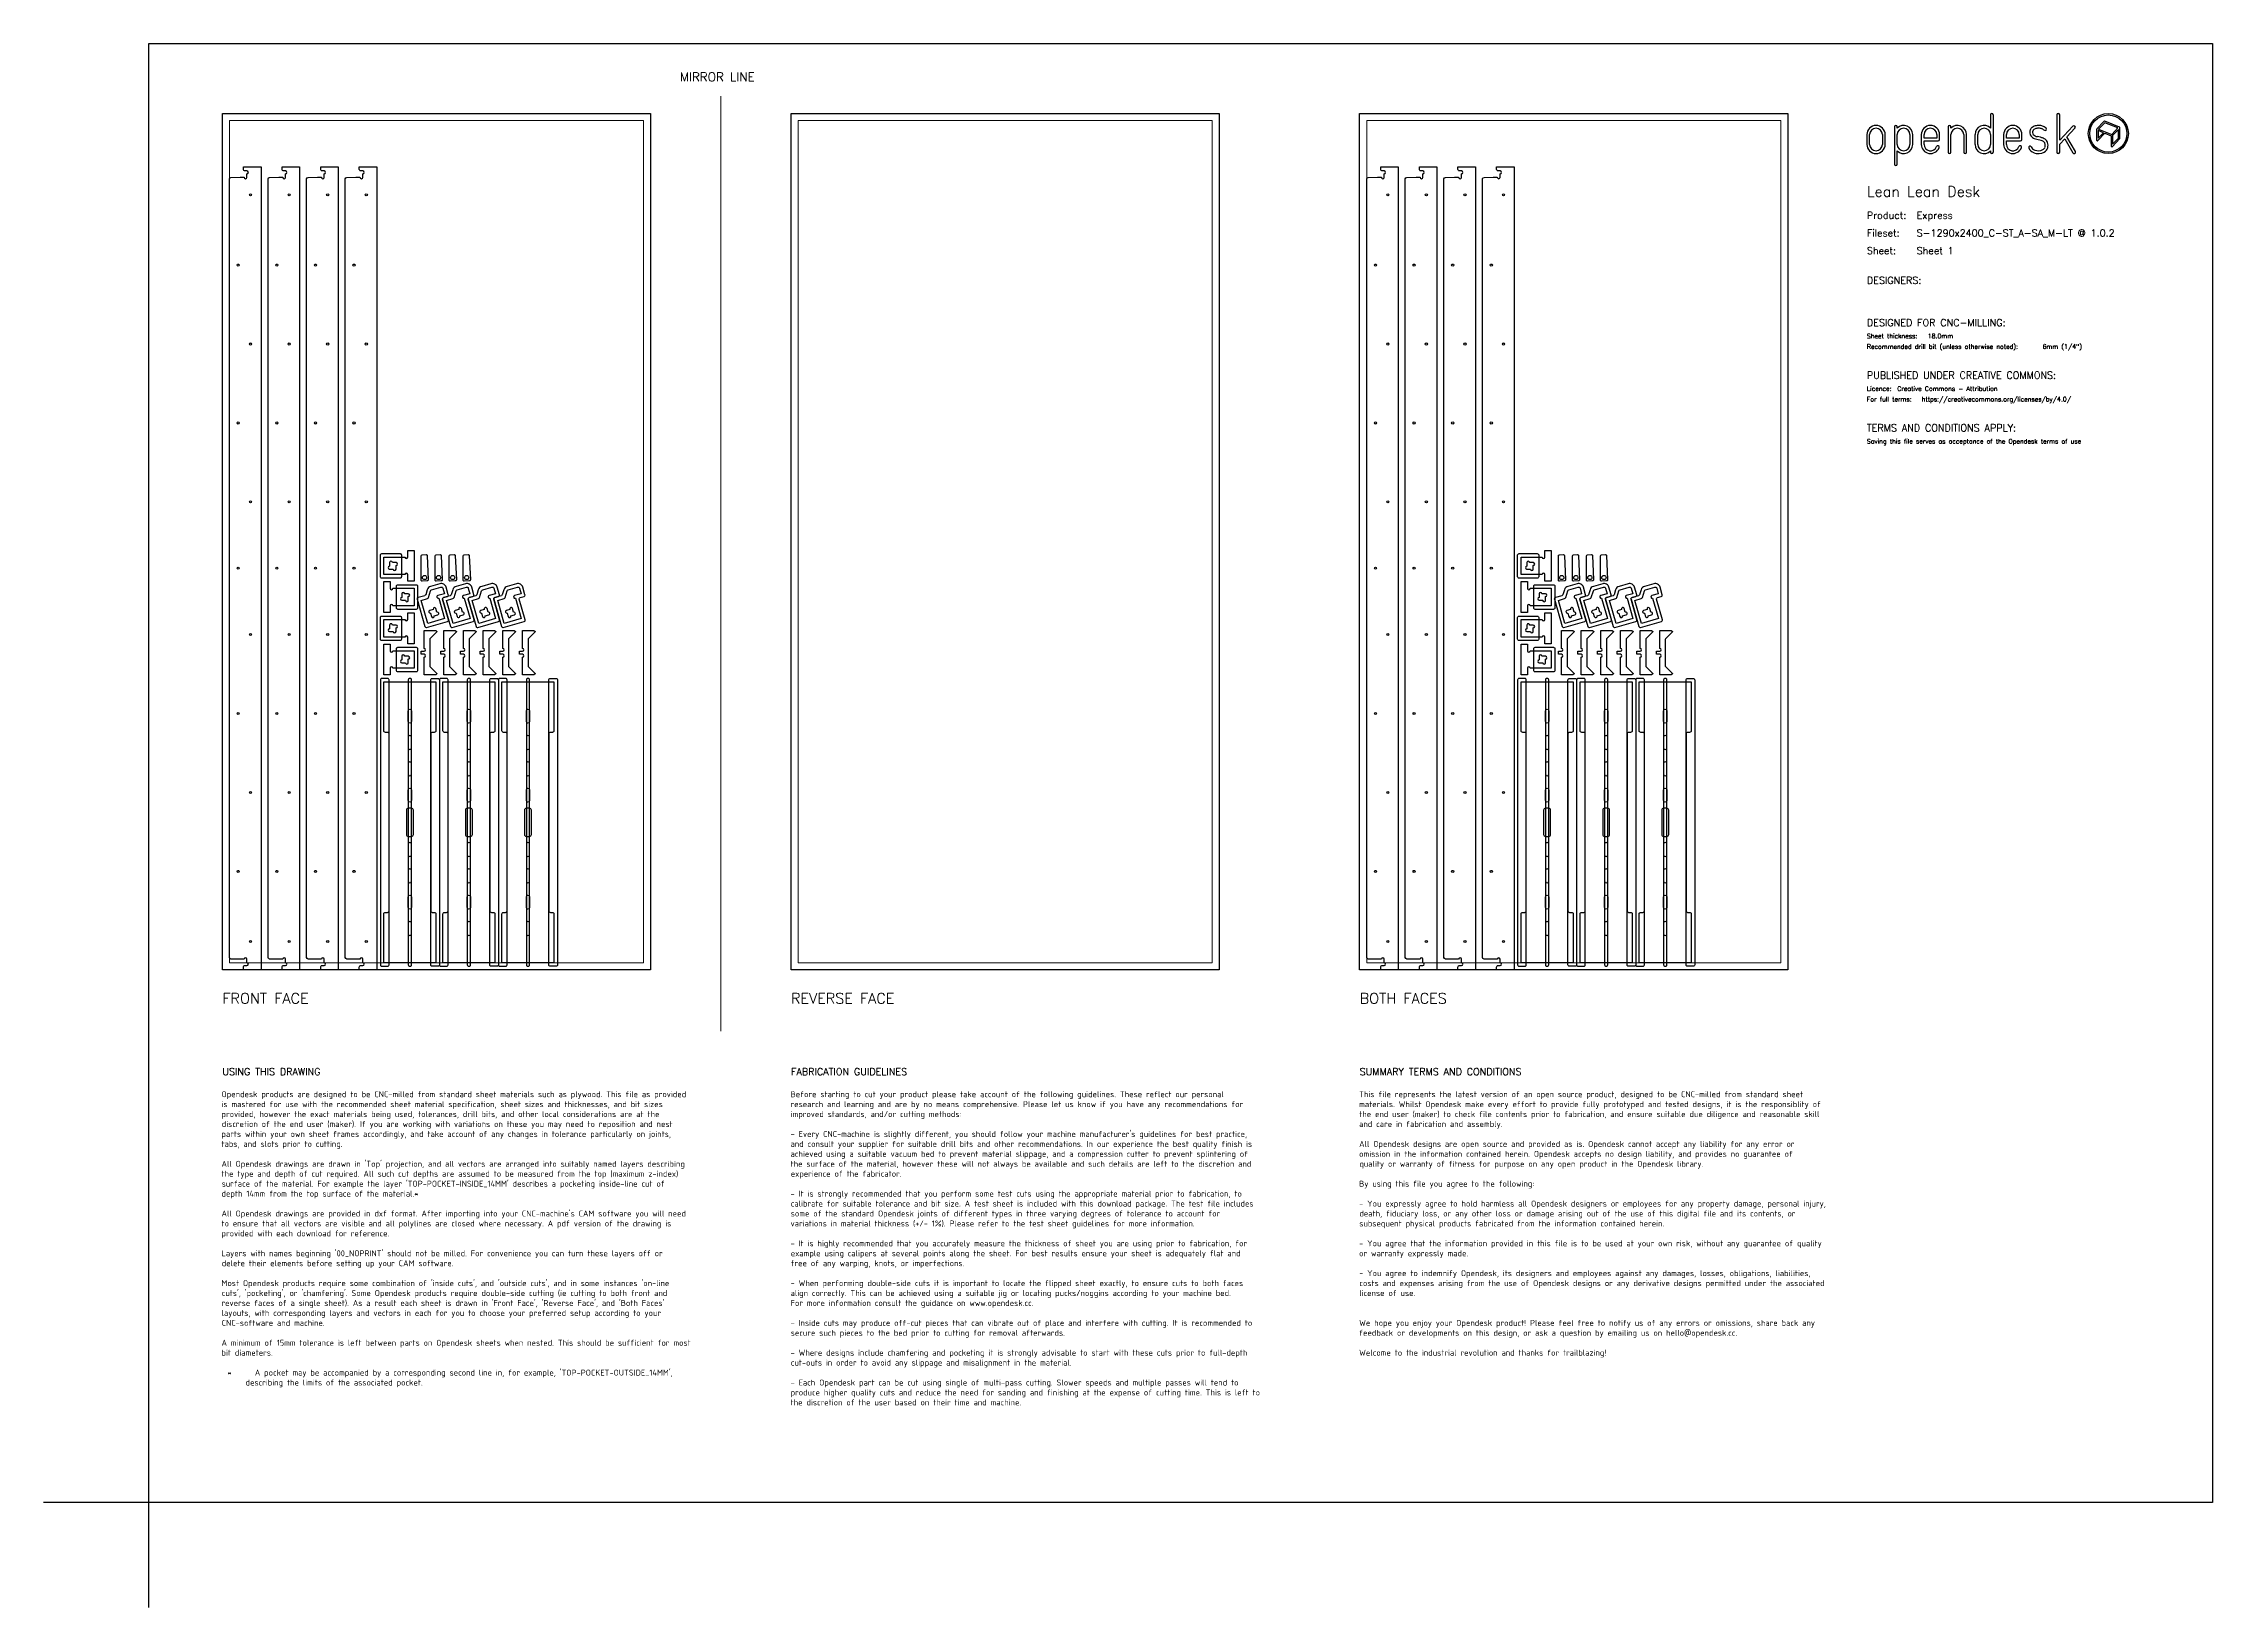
# Model space of a CAD drawing. Header units: millimetres. Extents: x -300 to 5880, y -300 to 4158.
import ezdxf
from ezdxf.enums import TextEntityAlignment as Align

# ---------------------------------------------------------------- set-up
doc = ezdxf.new("R2010")
doc.units = ezdxf.units.MM
doc.layers.add('00-NOPRINT_TEXT', color=7, linetype='Continuous', lineweight=25)
doc.layers.add('00_NOPRINT_TOLERANCE', color=7, linetype='Continuous', lineweight=5)
for name, color, linetype, lineweight, true_color in [('BOARD_$TH-NOMINAL', 3, 'Continuous', 30, 0x00ff00), ('TOP-CUT-INSIDE_18.000MM', 1, 'Continuous', 25, 0xff1c00), ('TOP-CUT-OUTSIDE_18.000MM', 220, 'Continuous', 25, 0xff00d1), ('TOP-HOLE-12.000MM-DIAM_18.000MM', 3, 'Continuous', 25, 0x00ff0c), ('TOP-HOLE-6.000MM-DIAM_14.000MM', 220, 'Continuous', 25, 0xff00c7), ('TOP-POCKET-INSIDE_14.000MM', 190, 'Continuous', 25, 0x9300ff), ('TOP-POCKET-INSIDE_2.000MM', 110, 'Continuous', 25, 0x00ff94), ('TOP-POCKET-INSIDE_9.000MM', 60, 'Continuous', 25, 0xb0ff00)]:
    doc.layers.add(name, color=color, linetype=linetype, lineweight=lineweight, true_color=true_color)
doc.styles.add('OD-ISOCP-17_221', font='isocp.shx')
doc.styles.add('OD-ISOCP-17_222', font='isocp.shx')
doc.styles.add('OD-ISOCP-17_223', font='isocp.shx')
doc.styles.add('OD-ISOCP-17_224', font='isocp.shx')
doc.styles.add('OD-ISOCP-17_225', font='isocp.shx')
doc.styles.add('OD-ISOCP-17_226', font='isocp.shx')
doc.styles.add('OD-ISOCP-17_227', font='isocp.shx')
doc.styles.add('OD-ISOCP-17_228', font='isocp.shx')
doc.styles.add('OD-ISOCP-17_229', font='isocp.shx')
doc.styles.add('OD-ISOCP-17_230', font='isocp.shx')
doc.styles.add('OD-ISOCP-17_231', font='isocp.shx')
doc.styles.add('OD-ISOCP-17_232', font='isocp.shx')
doc.styles.add('OD-ISOCP-17_233', font='isocp.shx')
doc.styles.add('OD-ISOCP-17_234', font='isocp.shx')
doc.styles.add('OD-ISOCP-17_235', font='isocp.shx')
doc.styles.add('OD-ISOCP-17_236', font='isocp.shx')
doc.styles.add('OD-ISOCP-17_237', font='isocp.shx')
doc.styles.add('OD-ISOCP-17_238', font='isocp.shx')
doc.styles.add('OD-ISOCP-17_239', font='isocp.shx')
doc.styles.add('OD-ISOCP-17_240', font='isocp.shx')
doc.styles.add('OD-ISOCP-17_241', font='isocp.shx')
doc.styles.add('OD-ISOCP-17_242', font='isocp.shx')
doc.styles.add('OD-ISOCP-17_243', font='isocp.shx')
doc.styles.add('OD-ISOCP-17_244', font='isocp.shx')
doc.styles.add('OD-ISOCP-17_245', font='isocp.shx')
doc.styles.add('OD-ISOCP-17_246', font='isocp.shx')
doc.styles.add('OD-ISOCP-17_247', font='isocp.shx')
doc.styles.add('OD-ISOCP-17_248', font='isocp.shx')
doc.styles.add('OD-ISOCP-17_249', font='isocp.shx')
doc.styles.add('OD-ISOCP-17_250', font='isocp.shx')
doc.styles.add('OD-ISOCP-17_251', font='isocp.shx')
doc.styles.add('OD-ISOCP-17_252', font='isocp.shx')
doc.styles.add('OD-ISOCP-17_253', font='isocp.shx')
doc.styles.add('OD-ISOCP-17_254', font='isocp.shx')
doc.styles.add('OD-ISOCP-17_255', font='isocp.shx')
doc.styles.add('OD-ISOCP-17_256', font='isocp.shx')
doc.styles.add('OD-ISOCP-17_257', font='isocp.shx')
doc.styles.add('OD-ISOCP-17_258', font='isocp.shx')
doc.styles.add('OD-ISOCP-17_259', font='isocp.shx')
doc.styles.add('OD-ISOCP-17_260', font='isocp.shx')
doc.styles.add('OD-ISOCP-17_261', font='isocp.shx')
doc.styles.add('OD-ISOCP-17_262', font='isocp.shx')
doc.styles.add('OD-ISOCP-17_263', font='isocp.shx')
doc.styles.add('OD-ISOCP-17_264', font='isocp.shx')
doc.styles.add('OD-ISOCP-17_265', font='isocp.shx')
doc.styles.add('OD-ISOCP-17_266', font='isocp.shx')
doc.styles.add('OD-ISOCP-17_267', font='isocp.shx')
doc.styles.add('OD-ISOCP-17_268', font='isocp.shx')
doc.styles.add('OD-ISOCP-17_269', font='isocp.shx')
doc.styles.add('OD-ISOCP-17_270', font='isocp.shx')
doc.styles.add('OD-ISOCP-17_271', font='isocp.shx')
doc.styles.add('OD-ISOCP-17_272', font='isocp.shx')
doc.styles.add('OD-ISOCP-17_273', font='isocp.shx')
doc.styles.add('OD-ISOCP-17_274', font='isocp.shx')
doc.styles.add('OD-ISOCP-17_275', font='isocp.shx')
doc.styles.add('OD-ISOCP-17_276', font='isocp.shx')
doc.styles.add('OD-ISOCP-17_277', font='isocp.shx')
doc.styles.add('OD-ISOCP-17_278', font='isocp.shx')
doc.styles.add('OD-ISOCP-17_279', font='isocp.shx')
doc.styles.add('OD-ISOCP-17_280', font='isocp.shx')
doc.styles.add('OD-ISOCP-17_281', font='isocp.shx')
doc.styles.add('OD-ISOCP-17_282', font='isocp.shx')
doc.styles.add('OD-ISOCP-17_283', font='isocp.shx')
doc.styles.add('OD-ISOCP-17_284', font='isocp.shx')
doc.styles.add('OD-ISOCP-17_285', font='isocp.shx')
doc.styles.add('OD-ISOCP-17_286', font='isocp.shx')
doc.styles.add('OD-ISOCP-17_287', font='isocp.shx')
doc.styles.add('OD-ISOCP-17_288', font='isocp.shx')
doc.styles.add('OD-SIMPLEX-13_86', font='simplex.shx')
doc.styles.add('OD-SIMPLEX-20_82', font='simplex.shx')
doc.styles.add('OD-SIMPLEX-20_86', font='simplex.shx')
doc.styles.add('OD-SIMPLEX-20_87', font='simplex.shx')
doc.styles.add('OD-SIMPLEX-20_88', font='simplex.shx')
doc.styles.add('OD-SIMPLEX-25_89', font='simplex.shx')
doc.styles.add('OD-SIMPLEX-30_83', font='simplex.shx')
doc.styles.add('OD-SIMPLEX-30_87', font='simplex.shx')
doc.styles.add('OD-SIMPLEX-30_88', font='simplex.shx')
doc.styles.add('OD-SIMPLEX-30_89', font='simplex.shx')

# ---------------------------------------------------------------- blocks, each defined once
blk = doc.blocks.new('Borders Opendesk_7')
at = {"layer": '00-NOPRINT_TEXT'}
for p, q in [((0, 4158), (5880, 4158)), ((0, 0), (0, 4158)), ((5880, 4158), (5880, 0)), ((4895, 3898), (4895, 3870.1)), ((4902.9, 3870.1), (4902.9, 3898)), ((4939.3, 3898), (4939.3, 3870.1)), ((4947.3, 3870.1), (4947.3, 3898)), ((4973.4, 3920.1), (4973.4, 3814.1)), ((4981.3, 3916.7), (4981.3, 3920.1)), ((4981.3, 3870.1), (4981.3, 3898)), ((5017.7, 3898), (5017.7, 3870.1)), ((5025.6, 3870.1), (5025.6, 3898)), ((5050, 3898), (5050, 3870.1)), ((5058, 3888.1), (5058, 3898)), ((5094.4, 3898), (5094.4, 3888.1)), ((5102.3, 3884.1), (5102.3, 3898)), ((5126.6, 3920.1), (5126.6, 3848)), ((5134.5, 3916.7), (5134.5, 3920.1)), ((5134.5, 3848), (5134.5, 3898)), ((5170.9, 3898), (5170.9, 3848)), ((5178.9, 3848), (5178.9, 3898)), ((5203, 3898), (5203, 3870.1)), ((5211, 3870.1), (5211, 3898)), ((5247.4, 3954), (5247.4, 3916.7)), ((5247.4, 3898), (5247.4, 3870.1)), ((5255.3, 3848), (5255.3, 3954)), ((5284.6, 3898), (5284.6, 3870.1)), ((5292.6, 3888.1), (5292.6, 3898)), ((5329, 3898), (5329, 3888.1)), ((5336.9, 3884.1), (5336.9, 3898)), ((5436.4, 3954), (5436.4, 3848)), ((5444.4, 3881.9), (5444.4, 3954)), ((5482.1, 3922), (5444.4, 3881.9)), ((5464.8, 3892.1), (5487.9, 3916.6)), ((5549.5, 3912.6), (5549.5, 3882.2)), ((5570.5, 3935.8), (5550.1, 3914)), ((5553.1, 3880.8), (5572.9, 3901.9)), ((5553.7, 3909.6), (5553.7, 3887.4)), ((5568.8, 3903.5), (5553.7, 3909.6)), ((5553.7, 3887.4), (5568.8, 3903.5)), ((5572.6, 3931.9), (5555.2, 3913.4)), ((5555.2, 3913.4), (5592.6, 3898.3)), ((5610, 3916.9), (5572.6, 3931.9)), ((5614.4, 3919.6), (5572.8, 3936.3)), ((5572.9, 3901.9), (5591.1, 3894.5)), ((5591.1, 3894.5), (5591.1, 3865.5)), ((5592.6, 3898.3), (5610, 3916.9)), ((5611.5, 3912.4), (5595.2, 3895.1)), ((5595.2, 3895.1), (5595.2, 3870.7)), ((5611.5, 3888.1), (5611.5, 3912.4)), ((5615.7, 3887.3), (5615.7, 3917.6)), ((4981.3, 3814.1), (4981.3, 3851.4)), ((5094.4, 3888.1), (5058, 3888.1)), ((5058, 3870.1), (5058, 3880.1)), ((5058, 3880.1), (5098.3, 3880.1)), ((5247.4, 3851.4), (5247.4, 3848)), ((5329, 3888.1), (5292.6, 3888.1)), ((5292.6, 3870.1), (5292.6, 3880.1)), ((5292.6, 3880.1), (5332.9, 3880.1)), ((5444.4, 3870.4), (5459.1, 3886)), ((5444.4, 3848), (5444.4, 3870.4)), ((5459.1, 3886), (5482.1, 3846)), ((5489, 3850), (5464.8, 3892.1)), ((5594.7, 3864.1), (5615.1, 3885.8)), ((5595.2, 3870.7), (5611.5, 3888.1)), ((0, 0), (-300, 0)), ((0, -300), (0, 0)), ((5880, 0), (0, 0))]:
    blk.add_line(p, q, dxfattribs=at)
for radius in [57, 52.9]:
    blk.add_circle((5582.9, 3901), radius, dxfattribs=at)
for centre, radius, start, end in [((5251.3, 3954), 3.97, 0, 180), ((5440.4, 3954), 3.97, 0, 180), ((4921.1, 3898), 26.1, 0, 180), ((4921.1, 3898), 18.2, 0, 180), ((4977.3, 3920.1), 3.97, 0, 180), ((4999.5, 3898), 26.1, 0, 134.13157), ((4999.5, 3898), 18.2, 0, 180), ((5076.2, 3898), 26.1, 0, 180), ((5076.2, 3898), 18.2, 0, 180), ((5130.6, 3920.1), 3.97, 0, 180), ((5152.7, 3898), 26.1, 0, 134.13157), ((5152.7, 3898), 18.2, 0, 180), ((5229.2, 3898), 26.1, 45.86843, 180), ((5229.2, 3898), 18.2, 0, 180), ((5310.8, 3898), 26.1, 0, 180), ((5310.8, 3898), 18.2, 0, 180), ((5377.2, 3904.5), 18.3, 167.09639, 235.84532), ((5375.9, 3904.8), 16.9, 150.51394, 167.04891), ((5377.5, 3903.4), 19, 138.98821, 149.26699), ((5377.5, 3903.4), 19, 127.9168, 138.98821), ((5380.5, 3899.5), 24, 111.70118, 127.9168), ((5377.2, 3904.5), 10.3, 167.96032, 235.86134), ((5375.9, 3904.8), 8.99, 151.05191, 168.02381), ((5377.5, 3903.4), 11.1, 138.98821, 148.80915), ((5377.5, 3903.4), 11.1, 127.9168, 138.98821), ((5380.5, 3899.5), 16, 111.70118, 127.9168), ((5382, 3911.6), 18.9, 235.85111, 248.09121), ((5383.5, 3891.9), 32.1, 90, 111.70118), ((5383.5, 3891.9), 24.2, 90, 111.70118), ((5388.7, 3928.4), 37, 248.09121, 257.53847), ((5383.5, 3878.8), 45.3, 80.71035, 90), ((5383.5, 3878.8), 37.3, 80.71035, 90), ((5385.9, 3893.2), 22.7, 71.50348, 80.71035), ((5385.9, 3893.2), 30.7, 71.50348, 80.71035), ((5387.1, 3896.7), 19, 61.03556, 71.50348), ((5387.1, 3896.7), 26.9, 61.03556, 71.50348), ((5387.1, 3896.7), 19, 46.7983, 61.03556), ((5387.1, 3896.7), 26.9, 46.7983, 61.03556), ((5402.8, 3913.5), 3.97, 226.7983, 46.7983), ((5485, 3919.3), 3.97, 316.71352, 136.71352), ((5551.6, 3912.6), 2.06, 136.76961, 180), ((5572, 3934.4), 2.06, 68.07144, 136.76961), ((5613.6, 3917.6), 2.06, 0, 68.07144), ((4921.1, 3870.1), 26.1, 180, 0), ((4921.1, 3870.1), 18.2, 180, 0), ((4999.5, 3870.1), 18.2, 180, 0), ((4999.5, 3870.1), 26.1, 225.86843, 0), ((5076.2, 3870.1), 26.1, 180, 340.02575), ((5076.2, 3870.1), 18.2, 180, 340.02575), ((5097, 3862.6), 3.97, 340.02575, 160.02575), ((5098.3, 3884.1), 3.97, 270, 0), ((5130.6, 3848), 3.97, 180, 0), ((5174.9, 3848), 3.97, 180, 0), ((5229.2, 3870.1), 26.1, 180, 314.13157), ((5229.2, 3870.1), 18.2, 180, 0), ((5251.3, 3848), 3.97, 180, 0), ((5310.8, 3870.1), 26.1, 180, 340.02575), ((5310.8, 3870.1), 18.2, 180, 340.02575), ((5331.6, 3862.6), 3.97, 340.02575, 160.02575), ((5332.9, 3884.1), 3.97, 270, 0), ((5359.7, 3861.7), 3.97, 24.78597, 204.78597), ((5380.2, 3871.2), 26.6, 204.78597, 247.9544), ((5380.2, 3871.2), 18.7, 204.78597, 247.9544), ((5382, 3911.6), 26.9, 235.85111, 248.09121), ((5383.5, 3879.3), 35.4, 247.9544, 298.20261), ((5388.7, 3928.4), 44.9, 248.09121, 257.53847), ((5383.5, 3879.3), 27.4, 247.9544, 298.20261), ((5300, 3526.6), 366.5, 76.19474, 77.53847), ((5300, 3526.6), 374.5, 76.19474, 77.53847), ((5372.7, 3822.5), 61.9, 69.1442, 76.19474), ((5372.7, 3822.5), 69.8, 69.1442, 76.19474), ((5389.5, 3866.6), 14.6, 38.92909, 69.1442), ((5390.6, 3866.1), 12.5, 298.20261, 343.80333), ((5389.5, 3866.6), 22.5, 38.92909, 69.1442), ((5390.6, 3866.1), 20.4, 298.20261, 343.80333), ((5393.9, 3870.2), 8.99, 17.58344, 38.92909), ((5385.6, 3867.6), 17.6, 343.80333, 17.58344), ((5393.9, 3870.2), 16.9, 17.58344, 38.92909), ((5385.6, 3867.6), 25.5, 343.80333, 17.58344), ((5440.4, 3848), 3.97, 180, 0), ((5485.5, 3848), 3.97, 209.84173, 29.84173), ((5551.6, 3882.2), 2.06, 180, 316.76961), ((5593.2, 3865.5), 2.06, 180, 316.76961), ((5613.6, 3887.3), 2.06, 316.76961, 0), ((4977.3, 3814.1), 3.97, 180, 0)]:
    blk.add_arc(centre, radius, start, end, dxfattribs=at)
at = {"layer": '00_NOPRINT_TOLERANCE'}
for p, q in [((210, 3958), (1430, 3958)), ((210, 1518), (210, 3958)), ((1430, 3958), (1430, 1518)), ((1630, 1343.2), (1630, 4008)), ((1830, 3958), (3050, 3958)), ((1830, 1518), (1830, 3958)), ((3050, 3958), (3050, 1518)), ((3450, 3958), (4670, 3958)), ((3450, 1518), (3450, 3958)), ((4670, 3958), (4670, 1518)), ((230, 3938), (1410, 3938)), ((230, 1538), (230, 3938)), ((1410, 3938), (1410, 1538)), ((1850, 1538), (1850, 3938)), ((1850, 3938), (3030, 3938)), ((3030, 3938), (3030, 1538)), ((3470, 3938), (4650, 3938)), ((3470, 1538), (3470, 3938)), ((4650, 3938), (4650, 1538)), ((1430, 1518), (210, 1518)), ((1410, 1538), (230, 1538)), ((3050, 1518), (1830, 1518)), ((3030, 1538), (1850, 1538)), ((4670, 1518), (3450, 1518)), ((4650, 1538), (3470, 1538))]:
    blk.add_line(p, q, dxfattribs=at)
at = {"layer": 'BOARD_$TH-NOMINAL'}
for p, q in [((210, 3958), (1430, 3958)), ((210, 1518), (210, 3958)), ((1430, 3958), (1430, 1518)), ((1830, 3958), (3050, 3958)), ((1830, 1518), (1830, 3958)), ((3050, 3958), (3050, 1518)), ((3450, 3958), (4670, 3958)), ((3450, 1518), (3450, 3958)), ((4670, 3958), (4670, 1518)), ((1430, 1518), (210, 1518)), ((3050, 1518), (1830, 1518)), ((4670, 1518), (3450, 1518))]:
    blk.add_line(p, q, dxfattribs=at)
at = {"layer": '00-NOPRINT_TEXT'}
for s, height, style, p in [('MIRROR LINE', 25, 'OD-SIMPLEX-25_89', (1513.3, 4049.9)), ('Lean Lean Desk', 30, 'OD-SIMPLEX-30_83', (4895, 3720.9)), ('Product:', 20, 'OD-SIMPLEX-20_82', (4895, 3657.9)), ('Express', 20, 'OD-SIMPLEX-20_82', (5036.9, 3657.9)), ('Fileset:', 20, 'OD-SIMPLEX-20_82', (4895, 3607.7)), ('S-1290x2400_C-ST_A-SA_M-LT @ 1.0.2', 20, 'OD-SIMPLEX-20_82', (5036.9, 3607.6)), ('Sheet:', 20, 'OD-SIMPLEX-20_82', (4895, 3557.4)), ('Sheet 1', 20, 'OD-SIMPLEX-20_82', (5036.9, 3557.5)), ('DESIGNERS:', 20, 'OD-SIMPLEX-20_82', (4895, 3472.4)), ('DESIGNED FOR CNC-MILLING:', 20, 'OD-SIMPLEX-20_82', (4895, 3352.4)), ('Sheet thickness:', 13, 'OD-SIMPLEX-13_86', (4895, 3317.4)), ('Recommended drill bit (unless otherwise noted):', 13, 'OD-SIMPLEX-13_86', (4895, 3287.4)), ('18.0mm', 13, 'OD-SIMPLEX-13_86', (5068.3, 3317.4)), ('6mm (1/4")', 13, 'OD-SIMPLEX-13_86', (5395.5, 3287.4)), ('PUBLISHED UNDER CREATIVE COMMONS:', 20, 'OD-SIMPLEX-20_82', (4895, 3202.4)), ('Licence:', 13, 'OD-SIMPLEX-13_86', (4895, 3167.4)), ('Creative Commons - Attribution', 13, 'OD-SIMPLEX-13_86', (4981.5, 3167.4)), ('https://creativecommons.org/licenses/by/4.0/', 13, 'OD-SIMPLEX-13_86', (5051.1, 3137.4)), ('For full terms:', 13, 'OD-SIMPLEX-13_86', (4895, 3137.4)), ('TERMS AND CONDITIONS APPLY:', 20, 'OD-SIMPLEX-20_82', (4895, 3052.3)), ('Saving this file serves as acceptance of the Opendesk terms of use ', 13, 'OD-SIMPLEX-13_86', (4895, 3017.3))]:
    blk.add_text(s, height=height, dxfattribs=dict(at, style=style)).set_placement(p)
at = {"layer": '00-NOPRINT_TEXT', "color": 7}
for s, height, style, p in [('FRONT FACE', 30, 'OD-SIMPLEX-30_89', (210, 1451.3)), ('REVERSE FACE', 30, 'OD-SIMPLEX-30_88', (1830, 1451.3)), ('BOTH FACES', 30, 'OD-SIMPLEX-30_87', (3450, 1451.3)), ('USING THIS DRAWING', 20, 'OD-SIMPLEX-20_88', (210, 1237.4)), ('FABRICATION GUIDELINES', 20, 'OD-SIMPLEX-20_87', (1830, 1237.4)), ('SUMMARY TERMS AND CONDITIONS', 20, 'OD-SIMPLEX-20_86', (3450, 1237.4))]:
    blk.add_text(s, height=height, dxfattribs=dict(at, style=style)).set_placement(p, align=Align.TOP_LEFT)
for s, style, p in [('Opendesk products are designed to be CNC-milled from standard sheet materials such as plywood. This file as provided', 'OD-ISOCP-17_265', (207.4, 1154.7)), ('is mastered for use with the recommended sheet material specification, sheet sizes and thicknesses, and bit sizes', 'OD-ISOCP-17_266', (207.4, 1126.3)), ('provided, however the exact materials being used, tolerances, drill bits, and other local considerations are at the', 'OD-ISOCP-17_267', (207.4, 1098)), ('research and learning and are by no means comprehensive. Please let us know if you have any recommendations for', 'OD-ISOCP-17_241', (1828.7, 1126.3)), ('Before starting to cut your product please take account of the following guidelines. These reflect our personal', 'OD-ISOCP-17_240', (1828.7, 1154.7)), ('improved standards, and/or cutting methods:', 'OD-ISOCP-17_242', (1828.7, 1098)), ('the end user (maker) to check file contents prior to fabrication, and ensure suitable due diligence and reasonable skill', 'OD-ISOCP-17_223', (3448.5, 1098)), ('This file represents the latest version of an open source product, designed to be CNC-milled from standard sheet', 'OD-ISOCP-17_221', (3448.5, 1154.7)), ('materials. Whilst Opendesk make every effort to provide fully prototyped and tested designs, it is the responsiblity of', 'OD-ISOCP-17_222', (3448.5, 1126.3)), ('parts within your own sheet frames accordingly, and take account of any changes in tolerance particularly on joints,', 'OD-ISOCP-17_269', (207.4, 1041.3)), ('discretion of the end user (maker). If you are working with variations on these you may need to reposition and nest', 'OD-ISOCP-17_268', (208.1, 1069.7)), ("- Every CNC-machine is slightly different, you should follow your machine manufacturer's guidelines for best practice,", 'OD-ISOCP-17_243', (1828.7, 1041.3)), ('and care in fabrication and assembly.', 'OD-ISOCP-17_224', (3448.5, 1069.7)), ('tabs, and slots prior to cutting.', 'OD-ISOCP-17_270', (207.4, 1013)), ('and consult your supplier for suitable drill bits and other recommendations. In our experience the best quality finish is', 'OD-ISOCP-17_244', (1828.7, 1013)), ('achieved using a suitable vacuum bed to prevent material slippage, and a compression cutter to prevent splintering of', 'OD-ISOCP-17_245', (1828.7, 984.7)), ('All Opendesk designs are open source and provided as is. Opendesk cannot accept any liability for any error or', 'OD-ISOCP-17_225', (3448.5, 1013)), ('omission in the information contained herein. Opendesk accepts no design liability, and provides no guarantee of', 'OD-ISOCP-17_226', (3448.5, 984.7)), ('the type and depth of cut required. All such cut depths are assumed to be measured from the top (maximum z-index)', 'OD-ISOCP-17_272', (207.4, 928)), ("All Opendesk drawings are drawn in 'Top' projection, and all vectors are arranged into suitably named layers describing", 'OD-ISOCP-17_271', (207.4, 956.3)), ('the surface of the material, however these will not always be available and such details are left to the discretion and', 'OD-ISOCP-17_246', (1828.7, 956.3)), ('experience of the fabricator.', 'OD-ISOCP-17_247', (1829.2, 928)), ('quality or warranty of fitness for purpose on any open product in the Opendesk library.', 'OD-ISOCP-17_227', (3449.1, 956.3)), ('depth 14mm from the top surface of the material.*', 'OD-ISOCP-17_274', (207.4, 871.3)), ("surface of the material. For example the layer 'TOP-POCKET-INSIDE_14MM' describes a pocketing inside-line cut of", 'OD-ISOCP-17_273', (208, 899.7)), ('- It is strongly recommended that you perform some test cuts using the appropriate material prior to fabrication, to', 'OD-ISOCP-17_248', (1828.7, 871.3)), ('By using this file you agree to the following:', 'OD-ISOCP-17_228', (3448.5, 899.7)), ('to ensure that all vectors are visible and all polylines are closed where necessary. A pdf version of the drawing is', 'OD-ISOCP-17_276', (207.4, 786.3)), ("All Opendesk drawings are provided in dxf format. After importing into your CNC-machine's CAM software you will need", 'OD-ISOCP-17_275', (207.4, 814.7)), ('variations in material thickness (+/- 1%). Please refer to the test sheet guidelines for more information.', 'OD-ISOCP-17_251', (1828.7, 786.3)), ('some of the standard Opendesk joints of different types in three varying degrees of tolerance to account for', 'OD-ISOCP-17_250', (1829.2, 814.7)), ('calibrate for suitable tolerance and bit size. A test sheet is included with this download package. The test file includes', 'OD-ISOCP-17_249', (1829.3, 843)), ('- You expressly agree to hold harmless all Opendesk designers or employees for any property damage, personal injury,', 'OD-ISOCP-17_229', (3448.5, 843)), ('subsequent physical products fabricated from the information contained herein.', 'OD-ISOCP-17_231', (3449, 786.3)), ('death, fiduciary loss, or any other loss or damage arising out of the use of this digital file and its contents, or', 'OD-ISOCP-17_230', (3449.1, 814.7)), ('provided with each download for reference.', 'OD-ISOCP-17_277', (207.4, 758)), ('- It is highly recommended that you accurately measure the thickness of sheet you are using prior to fabrication, for', 'OD-ISOCP-17_252', (1828.7, 729.7)), ('- You agree that the information provided in this file is to be used at your own risk, without any guarantee of quality', 'OD-ISOCP-17_232', (3448.5, 729.7)), ("Layers with names beginning '00_NOPRINT' should not be milled. For convenience you can turn these layers off or", 'OD-ISOCP-17_278', (207.4, 701.3)), ('delete their elements before setting up your CAM software.', 'OD-ISOCP-17_279', (208.1, 673)), ('free of any warping, knots, or imperfections.', 'OD-ISOCP-17_254', (1828.7, 673)), ('example using calipers at several points along the sheet. For best results ensure your sheet is adequately flat and', 'OD-ISOCP-17_253', (1829.2, 701.3)), ('or warranty expressly made.', 'OD-ISOCP-17_233', (3448.5, 701.3)), ("Most Opendesk products require some combination of 'inside cuts', and 'outside cuts', and in some instances 'on-line", 'OD-ISOCP-17_280', (207.4, 616.3)), ('- When performing double-side cuts it is important to locate the flipped sheet exactly, to ensure cuts to both faces', 'OD-ISOCP-17_255', (1828.7, 616.3)), ('- You agree to indemnify Opendesk, its designers and employees against any damages, losses, obligations, liabilities,', 'OD-ISOCP-17_234', (3448.5, 644.7)), ('costs and expenses arising from the use of Opendesk designs or any derivative designs permitted under the associated', 'OD-ISOCP-17_235', (3449.1, 616.3)), ("reverse faces of a single sheet). As a result each sheet is drawn in 'Front Face', 'Reverse Face', and 'Both Faces'", 'OD-ISOCP-17_282', (207.4, 559.7)), ("cuts', 'pocketing', or 'chamfering'. Some Opendesk products require double-side cutting (ie cutting to both front and", 'OD-ISOCP-17_281', (208.1, 588)), ('align correctly. This can be achieved using a suitable jig or locating pucks/noggins according to your machine bed.', 'OD-ISOCP-17_256', (1828.7, 588)), ('For more information consult the guidance on www.opendesk.cc.', 'OD-ISOCP-17_257', (1828.7, 559.7)), ('license of use.', 'OD-ISOCP-17_236', (3448.8, 588)), ('layouts, with corresponding layers and vectors in each for you to choose your preferred setup according to your', 'OD-ISOCP-17_283', (207.8, 531.3)), ('CNC-software and machine.', 'OD-ISOCP-17_284', (208.2, 503)), ('- Inside cuts may produce off-cut pieces that can vibrate out of place and interfere with cutting. It is recommended to', 'OD-ISOCP-17_258', (1828.7, 503)), ('We hope you enjoy your Opendesk product! Please feel free to notify us of any errors or omissions, share back any', 'OD-ISOCP-17_237', (3448.5, 503)), ('A minimum of 15mm tolerance is left between parts on Opendesk sheets when nested. This should be sufficient for most', 'OD-ISOCP-17_285', (207.4, 446.3)), ('bit diameters.', 'OD-ISOCP-17_286', (207.4, 418)), ('- Where designs include chamfering and pocketing it is strongly advisable to start with these cuts prior to full-depth', 'OD-ISOCP-17_260', (1828.7, 418)), ('secure such pieces to the bed prior to cutting for removal afterwards.', 'OD-ISOCP-17_259', (1829.2, 474.7)), ('Welcome to the industrial revolution and thanks for trailblazing!', 'OD-ISOCP-17_239', (3448.5, 418)), ('feedback or developments on this design, or ask a question by emailing us on hello@opendesk.cc.', 'OD-ISOCP-17_238', (3448.5, 474.7)), ("*      A pocket may be accompanied by a corresponding second line in, for example, 'TOP-POCKET-OUTSIDE_14MM',", 'OD-ISOCP-17_287', (224.4, 361.3)), ('cut-outs in order to avoid any slippage and misalignment in the material.', 'OD-ISOCP-17_261', (1829.3, 389.7)), ('describing the limits of the associated pocket.', 'OD-ISOCP-17_288', (276.1, 333)), ('- Each Opendesk part can be cut using single of multi-pass cutting. Slower speeds and multiple passes will tend to', 'OD-ISOCP-17_262', (1828.7, 333)), ('produce higher quality cuts and reduce the need for sanding and finishing at the expense of cutting time. This is left to', 'OD-ISOCP-17_263', (1828.7, 304.7)), ('the discretion of the user based on their time and machine.', 'OD-ISOCP-17_264', (1828.7, 276.3))]:
    blk.add_text(s, height=17, dxfattribs=dict(at, style=style)).set_placement(p)

msp = doc.modelspace()

# ---------------------------------------------------------------- linework, layer by layer
at = {"layer": 'TOP-CUT-INSIDE_18.000MM'}
for points in [[(686.3, 2678.2), (686.3, 2667.8, 1), (686.3, 2659.8), (696.7, 2659.8, 1), (704.7, 2659.8), (704.7, 2670.2, 1), (704.7, 2678.2), (694.3, 2678.2, 1.000001)], [(3926.3, 2678.2), (3926.3, 2667.8, 1), (3926.3, 2659.8), (3936.7, 2659.8, 1), (3944.7, 2659.8), (3944.7, 2670.2, 1), (3944.7, 2678.2), (3934.3, 2678.2, 1.000001)], [(739.7, 2570.8), (739.7, 2581.2, 1), (739.7, 2589.2), (729.3, 2589.2, 1), (721.3, 2589.2), (721.3, 2578.8, 1), (721.3, 2570.8), (731.7, 2570.8, 1.000001)], [(823.4, 2529.4, 1.000001), (821.2, 2537.1), (818.3, 2547.1, 1), (810.6, 2544.9), (800.6, 2542, 1), (802.8, 2534.3), (805.7, 2524.3, 1), (813.4, 2526.5)], [(896.2, 2529.4, 1.000001), (894, 2537.1), (891.1, 2547.1, 1), (883.4, 2544.9), (873.4, 2542, 1), (875.6, 2534.3), (878.5, 2524.3, 1), (886.2, 2526.5)], [(969, 2529.4, 1.000001), (966.8, 2537.1), (963.9, 2547.1, 1), (956.2, 2544.9), (946.2, 2542, 1), (948.4, 2534.3), (951.3, 2524.3, 1), (959, 2526.5)], [(1041.8, 2529.4, 1.000001), (1039.6, 2537.1), (1036.7, 2547.1, 1), (1029, 2544.9), (1019, 2542, 1), (1021.2, 2534.3), (1024.1, 2524.3, 1), (1031.8, 2526.5)], [(3979.7, 2570.8), (3979.7, 2581.2, 1), (3979.7, 2589.2), (3969.3, 2589.2, 1), (3961.3, 2589.2), (3961.3, 2578.8, 1), (3961.3, 2570.8), (3971.7, 2570.8, 1.000001)], [(4063.4, 2529.4, 1.000001), (4061.2, 2537.1), (4058.3, 2547.1, 1), (4050.6, 2544.9), (4040.6, 2542, 1), (4042.8, 2534.3), (4045.7, 2524.3, 1), (4053.4, 2526.5)], [(4136.2, 2529.4, 1.000001), (4134, 2537.1), (4131.1, 2547.1, 1), (4123.4, 2544.9), (4113.4, 2542, 1), (4115.6, 2534.3), (4118.5, 2524.3, 1), (4126.2, 2526.5)], [(4209, 2529.4, 1.000001), (4206.8, 2537.1), (4203.9, 2547.1, 1), (4196.2, 2544.9), (4186.2, 2542, 1), (4188.4, 2534.3), (4191.3, 2524.3, 1), (4199, 2526.5)], [(4281.8, 2529.4, 1.000001), (4279.6, 2537.1), (4276.7, 2547.1, 1), (4269, 2544.9), (4259, 2542, 1), (4261.2, 2534.3), (4264.1, 2524.3, 1), (4271.8, 2526.5)], [(686.3, 2500.2), (686.3, 2489.8, 1), (686.3, 2481.8), (696.7, 2481.8, 1), (704.7, 2481.8), (704.7, 2492.2, 1), (704.7, 2500.2), (694.3, 2500.2, 1.000001)], [(3926.3, 2500.2), (3926.3, 2489.8, 1), (3926.3, 2481.8), (3936.7, 2481.8, 1), (3944.7, 2481.8), (3944.7, 2492.2, 1), (3944.7, 2500.2), (3934.3, 2500.2, 1.000001)], [(739.7, 2392.8), (739.7, 2403.2, 1), (739.7, 2411.2), (729.3, 2411.2, 1), (721.3, 2411.2), (721.3, 2400.8, 1), (721.3, 2392.8), (731.7, 2392.8, 1.000001)], [(3979.7, 2392.8), (3979.7, 2403.2, 1), (3979.7, 2411.2), (3969.3, 2411.2, 1), (3961.3, 2411.2), (3961.3, 2400.8, 1), (3961.3, 2392.8), (3971.7, 2392.8, 1.000001)], [(748.6, 2256), (748.6, 2225, -1), (739.6, 2225), (739.6, 2256, -1)], [(916.8, 2256), (916.8, 2225, -1), (907.8, 2225), (907.8, 2256, -1)], [(1085, 2225, -1), (1076, 2225), (1076, 2256, -1), (1085, 2256)], [(3988.6, 2256), (3988.6, 2225, -1), (3979.6, 2225), (3979.6, 2256, -1)], [(4156.8, 2256), (4156.8, 2225, -1), (4147.8, 2225), (4147.8, 2256, -1)], [(4325, 2225, -1), (4316, 2225), (4316, 2256, -1), (4325, 2256)], [(748.6, 2150), (748.6, 2181, 1), (739.6, 2181), (739.6, 2150, 1)], [(916.8, 2181, 1), (907.8, 2181), (907.8, 2150, 1), (916.8, 2150)], [(1085, 2150), (1085, 2181, 1), (1076, 2181), (1076, 2150, 1)], [(3988.6, 2150), (3988.6, 2181, 1), (3979.6, 2181), (3979.6, 2150, 1)], [(4156.8, 2181, 1), (4147.8, 2181), (4147.8, 2150, 1), (4156.8, 2150)], [(4325, 2150), (4325, 2181, 1), (4316, 2181), (4316, 2150, 1)], [(748.6, 2075), (748.6, 2106, 1), (739.6, 2106), (739.6, 2075, 1)], [(916.8, 2075), (916.8, 2106, 1), (907.8, 2106), (907.8, 2075, 1)], [(1085, 2075), (1085, 2106, 1), (1076, 2106), (1076, 2075, 1)], [(3988.6, 2075), (3988.6, 2106, 1), (3979.6, 2106), (3979.6, 2075, 1)], [(4156.8, 2075), (4156.8, 2106, 1), (4147.8, 2106), (4147.8, 2075, 1)], [(4325, 2075), (4325, 2106, 1), (4316, 2106), (4316, 2075, 1)], [(754, 1972.6, 0.414214), (748.6, 1978), (739.6, 1978, 0.414214), (734.2, 1972.6), (734.2, 1903.4, 0.414214), (739.6, 1898), (748.6, 1898, 0.414214), (754, 1903.4)], [(748.6, 2000, -1), (739.6, 2000), (739.6, 2031, -1), (748.6, 2031)], [(922.2, 1972.6, 0.414214), (916.8, 1978), (907.8, 1978, 0.414214), (902.4, 1972.6), (902.4, 1903.4, 0.414214), (907.8, 1898), (916.8, 1898, 0.414214), (922.2, 1903.4)], [(916.8, 2000, -1), (907.8, 2000), (907.8, 2031, -1), (916.8, 2031)], [(1090.4, 1972.6, 0.414214), (1085, 1978), (1076, 1978, 0.414214), (1070.6, 1972.6), (1070.6, 1903.4, 0.414214), (1076, 1898), (1085, 1898, 0.414214), (1090.4, 1903.4)], [(1076, 2000), (1076, 2031, -1), (1085, 2031), (1085, 2000, -1)], [(3994, 1972.6, 0.414214), (3988.6, 1978), (3979.6, 1978, 0.414214), (3974.2, 1972.6), (3974.2, 1903.4, 0.414214), (3979.6, 1898), (3988.6, 1898, 0.414214), (3994, 1903.4)], [(3988.6, 2000, -1), (3979.6, 2000), (3979.6, 2031, -1), (3988.6, 2031)], [(4162.2, 1972.6, 0.414214), (4156.8, 1978), (4147.8, 1978, 0.414214), (4142.4, 1972.6), (4142.4, 1903.4, 0.414214), (4147.8, 1898), (4156.8, 1898, 0.414214), (4162.2, 1903.4)], [(4156.8, 2000, -1), (4147.8, 2000), (4147.8, 2031, -1), (4156.8, 2031)], [(4330.4, 1972.6, 0.414214), (4325, 1978), (4316, 1978, 0.414214), (4310.6, 1972.6), (4310.6, 1903.4, 0.414214), (4316, 1898), (4325, 1898, 0.414214), (4330.4, 1903.4)], [(4316, 2000), (4316, 2031, -1), (4325, 2031), (4325, 2000, -1)], [(748.6, 1845), (748.6, 1876, 1), (739.6, 1876), (739.6, 1845, 1)], [(916.8, 1845), (916.8, 1876, 1), (907.8, 1876), (907.8, 1845, 1)], [(1085, 1845), (1085, 1876, 1), (1076, 1876), (1076, 1845, 1)], [(3988.6, 1845), (3988.6, 1876, 1), (3979.6, 1876), (3979.6, 1845, 1)], [(4156.8, 1845), (4156.8, 1876, 1), (4147.8, 1876), (4147.8, 1845, 1)], [(4325, 1845), (4325, 1876, 1), (4316, 1876), (4316, 1845, 1)], [(748.6, 1770), (748.6, 1801, 1), (739.6, 1801), (739.6, 1770, 1)], [(916.8, 1770), (916.8, 1801, 1), (907.8, 1801), (907.8, 1770, 1)], [(1085, 1770), (1085, 1801, 1), (1076, 1801), (1076, 1770, 1)], [(3988.6, 1770), (3988.6, 1801, 1), (3979.6, 1801), (3979.6, 1770, 1)], [(4156.8, 1770), (4156.8, 1801, 1), (4147.8, 1801), (4147.8, 1770, 1)], [(4325, 1770), (4325, 1801, 1), (4316, 1801), (4316, 1770, 1)], [(748.6, 1695, -1), (739.6, 1695), (739.6, 1726, -1), (748.6, 1726)], [(916.8, 1695, -1), (907.8, 1695), (907.8, 1726, -1), (916.8, 1726)], [(1085, 1695, -1), (1076, 1695), (1076, 1726, -1), (1085, 1726)], [(3988.6, 1695, -1), (3979.6, 1695), (3979.6, 1726, -1), (3988.6, 1726)], [(4156.8, 1695, -1), (4147.8, 1695), (4147.8, 1726, -1), (4156.8, 1726)], [(4325, 1695, -1), (4316, 1695), (4316, 1726, -1), (4325, 1726)], [(748.6, 1651, 1), (739.6, 1651), (739.6, 1620, 1), (748.6, 1620)], [(916.8, 1651, 1), (907.8, 1651), (907.8, 1620, 1), (916.8, 1620)], [(1085, 1651, 1), (1076, 1651), (1076, 1620, 1), (1085, 1620)], [(3988.6, 1651, 1), (3979.6, 1651), (3979.6, 1620, 1), (3988.6, 1620)], [(4156.8, 1651, 1), (4147.8, 1651), (4147.8, 1620, 1), (4156.8, 1620)], [(4325, 1651, 1), (4316, 1651), (4316, 1620, 1), (4325, 1620)]]:
    msp.add_lwpolyline(points, format="xyb", close=True, dxfattribs=at)
at = {"layer": 'TOP-CUT-OUTSIDE_18.000MM'}
for points in [[(270, 3798.9), (270, 3806.4), (320, 3806.4), (320, 1518), (270, 1518), (270, 1525.5, -0.414214), (274.5, 1530), (280, 1530, 1), (280, 1538), (280, 1548.2, 1), (272, 1548.2), (272, 1547.6), (260.5, 1547.6), (234.4, 1548.2, -0.408128), (230, 1552.7), (230, 3771.7, -0.408128), (234.4, 3776.2), (260.5, 3776.8), (272, 3776.8), (272, 3776.2, 1), (280, 3776.2), (280, 3786.4, 1), (280, 3794.4), (274.5, 3794.4, -0.414214)], [(380, 3798.9), (380, 3806.4), (430, 3806.4), (430, 1518), (380, 1518), (380, 1525.5, -0.414214), (384.5, 1530), (390, 1530, 1), (390, 1538), (390, 1548.2, 1), (382, 1548.2), (382, 1547.6), (370.5, 1547.6), (344.4, 1548.2, -0.408128), (340, 1552.7), (340, 3771.7, -0.408128), (344.4, 3776.2), (370.5, 3776.8), (382, 3776.8), (382, 3776.2, 1), (390, 3776.2), (390, 3786.4, 1), (390, 3794.4), (384.5, 3794.4, -0.414214)], [(490, 3798.9), (490, 3806.4), (540, 3806.4), (540, 1518), (490, 1518), (490, 1525.5, -0.414214), (494.5, 1530), (500, 1530, 1), (500, 1538), (500, 1548.2, 1), (492, 1548.2), (492, 1547.6), (480.5, 1547.6), (454.4, 1548.2, -0.408128), (450, 1552.7), (450, 3771.7, -0.408128), (454.4, 3776.2), (480.5, 3776.8), (492, 3776.8), (492, 3776.2, 1), (500, 3776.2), (500, 3786.4, 1), (500, 3794.4), (494.5, 3794.4, -0.414214)], [(600, 3798.9), (600, 3806.4), (650, 3806.4), (650, 1518), (600, 1518), (600, 1525.5, -0.414214), (604.5, 1530), (610, 1530, 1), (610, 1538), (610, 1548.2, 1), (602, 1548.2), (602, 1547.6), (590.5, 1547.6), (564.4, 1548.2, -0.408128), (560, 1552.7), (560, 3771.7, -0.408128), (564.4, 3776.2), (590.5, 3776.8), (602, 3776.8), (602, 3776.2, 1), (610, 3776.2), (610, 3786.4, 1), (610, 3794.4), (604.5, 3794.4, -0.414214)], [(3510, 3798.9), (3510, 3806.4), (3560, 3806.4), (3560, 1518), (3510, 1518), (3510, 1525.5, -0.414214), (3514.5, 1530), (3520, 1530, 1), (3520, 1538), (3520, 1548.2, 1), (3512, 1548.2), (3512, 1547.6), (3500.5, 1547.6), (3474.4, 1548.2, -0.408128), (3470, 1552.7), (3470, 3771.7, -0.408128), (3474.4, 3776.2), (3500.5, 3776.8), (3512, 3776.8), (3512, 3776.2, 1), (3520, 3776.2), (3520, 3786.4, 1), (3520, 3794.4), (3514.5, 3794.4, -0.414214)], [(3620, 3798.9), (3620, 3806.4), (3670, 3806.4), (3670, 1518), (3620, 1518), (3620, 1525.5, -0.414214), (3624.5, 1530), (3630, 1530, 1), (3630, 1538), (3630, 1548.2, 1), (3622, 1548.2), (3622, 1547.6), (3610.5, 1547.6), (3584.4, 1548.2, -0.408128), (3580, 1552.7), (3580, 3771.7, -0.408128), (3584.4, 3776.2), (3610.5, 3776.8), (3622, 3776.8), (3622, 3776.2, 1), (3630, 3776.2), (3630, 3786.4, 1), (3630, 3794.4), (3624.5, 3794.4, -0.414214)], [(3730, 3798.9), (3730, 3806.4), (3780, 3806.4), (3780, 1518), (3730, 1518), (3730, 1525.5, -0.414214), (3734.5, 1530), (3740, 1530, 1), (3740, 1538), (3740, 1548.2, 1), (3732, 1548.2), (3732, 1547.6), (3720.5, 1547.6), (3694.4, 1548.2, -0.408128), (3690, 1552.7), (3690, 3771.7, -0.408128), (3694.4, 3776.2), (3720.5, 3776.8), (3732, 3776.8), (3732, 3776.2, 1), (3740, 3776.2), (3740, 3786.4, 1), (3740, 3794.4), (3734.5, 3794.4, -0.414214)], [(3840, 3798.9), (3840, 3806.4), (3890, 3806.4), (3890, 1518), (3840, 1518), (3840, 1525.5, -0.414214), (3844.5, 1530), (3850, 1530, 1), (3850, 1538), (3850, 1548.2, 1), (3842, 1548.2), (3842, 1547.6), (3830.5, 1547.6), (3804.4, 1548.2, -0.408128), (3800, 1552.7), (3800, 3771.7, -0.408128), (3804.4, 3776.2), (3830.5, 3776.8), (3842, 3776.8), (3842, 3776.2, 1), (3850, 3776.2), (3850, 3786.4, 1), (3850, 3794.4), (3844.5, 3794.4, -0.414214)], [(738, 2644, 1), (730, 2644), (670, 2644), (670, 2694), (730, 2694, 1), (738, 2694), (738, 2713), (756, 2713), (756, 2625), (738, 2625)], [(3978, 2644, 1), (3970, 2644), (3910, 2644), (3910, 2694), (3970, 2694, 1), (3978, 2694), (3978, 2713), (3996, 2713), (3996, 2625), (3978, 2625)], [(696, 2605), (756, 2605), (756, 2555), (696, 2555, 1), (688, 2555), (688, 2536), (670, 2536), (670, 2624), (688, 2624), (688, 2605, 1)], [(837.8, 2605.4), (842.3, 2589.6), (824.1, 2584.4, 1), (826.3, 2576.7), (842.9, 2518.5), (794.8, 2504.8), (776, 2570.7), (794, 2575.8, 0.253475), (797.1, 2578.8), (803, 2598, -0.253475), (806.1, 2601), (832.3, 2608.5, -0.414214)], [(866.8, 2575.8, 0.253475), (869.9, 2578.8), (875.8, 2598, -0.253475), (878.9, 2601), (905.1, 2608.5, -0.414214), (910.6, 2605.4), (915.1, 2589.6), (896.9, 2584.4, 1), (899.1, 2576.7), (915.7, 2518.5), (867.6, 2504.8), (848.8, 2570.7)], [(969.7, 2584.4, 1), (971.9, 2576.7), (988.5, 2518.5), (940.4, 2504.8), (921.6, 2570.7), (939.6, 2575.8, 0.253475), (942.7, 2578.8), (948.6, 2598, -0.253475), (951.7, 2601), (977.9, 2608.5, -0.414214), (983.4, 2605.4), (987.9, 2589.6)], [(1021.4, 2598, -0.253475), (1024.5, 2601), (1050.7, 2608.5, -0.414214), (1056.2, 2605.4), (1060.7, 2589.6), (1042.5, 2584.4, 1), (1044.7, 2576.7), (1061.3, 2518.5), (1013.2, 2504.8), (994.4, 2570.7), (1012.4, 2575.8, 0.253475), (1015.5, 2578.8)], [(3936, 2605), (3996, 2605), (3996, 2555), (3936, 2555, 1), (3928, 2555), (3928, 2536), (3910, 2536), (3910, 2624), (3928, 2624), (3928, 2605, 1)], [(4077.8, 2605.4), (4082.3, 2589.6), (4064.1, 2584.4, 1), (4066.3, 2576.7), (4082.9, 2518.5), (4034.8, 2504.8), (4016, 2570.7), (4034, 2575.8, 0.253475), (4037.1, 2578.8), (4043, 2598, -0.253475), (4046.1, 2601), (4072.3, 2608.5, -0.414214)], [(4106.8, 2575.8, 0.253475), (4109.9, 2578.8), (4115.8, 2598, -0.253475), (4118.9, 2601), (4145.1, 2608.5, -0.414214), (4150.6, 2605.4), (4155.1, 2589.6), (4136.9, 2584.4, 1), (4139.1, 2576.7), (4155.7, 2518.5), (4107.6, 2504.8), (4088.8, 2570.7)], [(4209.7, 2584.4, 1), (4211.9, 2576.7), (4228.5, 2518.5), (4180.4, 2504.8), (4161.6, 2570.7), (4179.6, 2575.8, 0.253475), (4182.7, 2578.8), (4188.6, 2598, -0.253475), (4191.7, 2601), (4217.9, 2608.5, -0.414214), (4223.4, 2605.4), (4227.9, 2589.6)], [(4261.4, 2598, -0.253475), (4264.5, 2601), (4290.7, 2608.5, -0.414214), (4296.2, 2605.4), (4300.7, 2589.6), (4282.5, 2584.4, 1), (4284.7, 2576.7), (4301.3, 2518.5), (4253.2, 2504.8), (4234.4, 2570.7), (4252.4, 2575.8, 0.253475), (4255.5, 2578.8)], [(730, 2466), (670, 2466), (670, 2516), (730, 2516, 1), (738, 2516), (738, 2535), (756, 2535), (756, 2447), (738, 2447), (738, 2466, 1)], [(3970, 2466), (3910, 2466), (3910, 2516), (3970, 2516, 1), (3978, 2516), (3978, 2535), (3996, 2535), (3996, 2447), (3978, 2447), (3978, 2466, 1)], [(696, 2377, 1), (688, 2377), (688, 2358), (670, 2358), (670, 2446), (688, 2446), (688, 2427, 1), (696, 2427), (756, 2427), (756, 2377)], [(3936, 2377, 1), (3928, 2377), (3928, 2358), (3910, 2358), (3910, 2446), (3928, 2446), (3928, 2427, 1), (3936, 2427), (3996, 2427), (3996, 2377)]]:
    msp.add_lwpolyline(points, format="xyb", close=True, dxfattribs=at)
for points in [[(776, 2628.4), (776, 2697.5, -0.400684), (778.9, 2700.5), (790.1, 2701, -0.414214), (793.3, 2698.1), (796.5, 2629.2, -0.414214), (793.6, 2626.1), (779.1, 2625.4, -0.427874), (776, 2628.4)], [(816, 2628.4), (816, 2697.5, -0.400684), (818.9, 2700.5), (830.1, 2701, -0.414214), (833.3, 2698.1), (836.5, 2629.2, -0.414214), (833.6, 2626.1), (819.1, 2625.4, -0.427874), (816, 2628.4)], [(856, 2628.4), (856, 2697.5, -0.400684), (858.9, 2700.5), (870.1, 2701, -0.414214), (873.3, 2698.1), (876.5, 2629.2, -0.414214), (873.6, 2626.1), (859.1, 2625.4, -0.427874), (856, 2628.4)], [(896, 2628.4), (896, 2697.5, -0.400684), (898.9, 2700.5), (910.1, 2701, -0.414214), (913.3, 2698.1), (916.5, 2629.2, -0.414214), (913.6, 2626.1), (899.1, 2625.4, -0.427874), (896, 2628.4)], [(4016, 2628.4), (4016, 2697.5, -0.400684), (4018.9, 2700.5), (4030.1, 2701, -0.414214), (4033.3, 2698.1), (4036.5, 2629.2, -0.414214), (4033.6, 2626.1), (4019.1, 2625.4, -0.427874), (4016, 2628.4)], [(4056, 2628.4), (4056, 2697.5, -0.400684), (4058.9, 2700.5), (4070.1, 2701, -0.414214), (4073.3, 2698.1), (4076.5, 2629.2, -0.414214), (4073.6, 2626.1), (4059.1, 2625.4, -0.427874), (4056, 2628.4)], [(4096, 2628.4), (4096, 2697.5, -0.400684), (4098.9, 2700.5), (4110.1, 2701, -0.414214), (4113.3, 2698.1), (4116.5, 2629.2, -0.414214), (4113.6, 2626.1), (4099.1, 2625.4, -0.427874), (4096, 2628.4)], [(4136, 2628.4), (4136, 2697.5, -0.400684), (4138.9, 2700.5), (4150.1, 2701, -0.414214), (4153.3, 2698.1), (4156.5, 2629.2, -0.414214), (4153.6, 2626.1), (4139.1, 2625.4, -0.427874), (4136, 2628.4)], [(800.8, 2459.4), (800.8, 2383.4, 0.198912), (801.8, 2380.9), (820.8, 2362, -0.414214), (820.8, 2361.3), (817.6, 2358.1, -0.198912), (817.3, 2358), (785, 2358), (785, 2408.9, 1), (785, 2416.9), (776.5, 2416.9, -0.414214), (776, 2417.4), (776, 2425.4, -0.414214), (776.5, 2425.9), (785, 2425.9, 1), (785, 2433.9), (785, 2484.8), (817.3, 2484.8, -0.198912), (817.6, 2484.7), (820.8, 2481.5, -0.414229), (820.8, 2480.8), (801.8, 2461.9, 0.198926), (800.8, 2459.4)], [(856.8, 2459.4), (856.8, 2383.4, 0.198912), (857.8, 2380.9), (876.8, 2362, -0.414214), (876.8, 2361.3), (873.6, 2358.1, -0.198912), (873.3, 2358), (841, 2358), (841, 2408.9, 1), (841, 2416.9), (832.5, 2416.9, -0.414214), (832, 2417.4), (832, 2425.4, -0.414214), (832.5, 2425.9), (841, 2425.9, 1), (841, 2433.9), (841, 2484.8), (873.3, 2484.8, -0.198912), (873.6, 2484.7), (876.8, 2481.5, -0.414229), (876.8, 2480.8), (857.8, 2461.9, 0.198926), (856.8, 2459.4)], [(912.8, 2459.4), (912.8, 2383.4, 0.198912), (913.8, 2380.9), (932.8, 2362, -0.414214), (932.8, 2361.3), (929.6, 2358.1, -0.198912), (929.3, 2358), (897, 2358), (897, 2408.9, 1), (897, 2416.9), (888.5, 2416.9, -0.414214), (888, 2417.4), (888, 2425.4, -0.414214), (888.5, 2425.9), (897, 2425.9, 1), (897, 2433.9), (897, 2484.8), (929.3, 2484.8, -0.198912), (929.6, 2484.7), (932.8, 2481.5, -0.414229), (932.8, 2480.8), (913.8, 2461.9, 0.198926), (912.8, 2459.4)], [(968.8, 2459.4), (968.8, 2383.4, 0.198912), (969.8, 2380.9), (988.8, 2362, -0.414214), (988.8, 2361.3), (985.6, 2358.1, -0.198912), (985.3, 2358), (953, 2358), (953, 2408.9, 1), (953, 2416.9), (944.5, 2416.9, -0.414214), (944, 2417.4), (944, 2425.4, -0.414214), (944.5, 2425.9), (953, 2425.9, 1), (953, 2433.9), (953, 2484.8), (985.3, 2484.8, -0.198912), (985.6, 2484.7), (988.8, 2481.5, -0.414229), (988.8, 2480.8), (969.8, 2461.9, 0.198926), (968.8, 2459.4)], [(1024.8, 2459.4), (1024.8, 2383.4, 0.198912), (1025.8, 2380.9), (1044.8, 2362, -0.414214), (1044.8, 2361.3), (1041.6, 2358.1, -0.198912), (1041.3, 2358), (1009, 2358), (1009, 2408.9, 1), (1009, 2416.9), (1000.5, 2416.9, -0.414214), (1000, 2417.4), (1000, 2425.4, -0.414214), (1000.5, 2425.9), (1009, 2425.9, 1), (1009, 2433.9), (1009, 2484.8), (1041.3, 2484.8, -0.198912), (1041.6, 2484.7), (1044.8, 2481.5, -0.414229), (1044.8, 2480.8), (1025.8, 2461.9, 0.198926), (1024.8, 2459.4)], [(1080.8, 2459.4), (1080.8, 2383.4, 0.198912), (1081.8, 2380.9), (1100.8, 2362, -0.414214), (1100.8, 2361.3), (1097.6, 2358.1, -0.198912), (1097.3, 2358), (1065, 2358), (1065, 2408.9, 1), (1065, 2416.9), (1056.5, 2416.9, -0.414214), (1056, 2417.4), (1056, 2425.4, -0.414214), (1056.5, 2425.9), (1065, 2425.9, 1), (1065, 2433.9), (1065, 2484.8), (1097.3, 2484.8, -0.198912), (1097.6, 2484.7), (1100.8, 2481.5, -0.414229), (1100.8, 2480.8), (1081.8, 2461.9, 0.198926), (1080.8, 2459.4)], [(4040.8, 2459.4), (4040.8, 2383.4, 0.198912), (4041.8, 2380.9), (4060.8, 2362, -0.414214), (4060.8, 2361.3), (4057.6, 2358.1, -0.198912), (4057.3, 2358), (4025, 2358), (4025, 2408.9, 1), (4025, 2416.9), (4016.5, 2416.9, -0.414214), (4016, 2417.4), (4016, 2425.4, -0.414214), (4016.5, 2425.9), (4025, 2425.9, 1), (4025, 2433.9), (4025, 2484.8), (4057.3, 2484.8, -0.198912), (4057.6, 2484.7), (4060.8, 2481.5, -0.414229), (4060.8, 2480.8), (4041.8, 2461.9, 0.198926), (4040.8, 2459.4)], [(4096.8, 2459.4), (4096.8, 2383.4, 0.198912), (4097.8, 2380.9), (4116.8, 2362, -0.414214), (4116.8, 2361.3), (4113.6, 2358.1, -0.198912), (4113.3, 2358), (4081, 2358), (4081, 2408.9, 1), (4081, 2416.9), (4072.5, 2416.9, -0.414214), (4072, 2417.4), (4072, 2425.4, -0.414214), (4072.5, 2425.9), (4081, 2425.9, 1), (4081, 2433.9), (4081, 2484.8), (4113.3, 2484.8, -0.198912), (4113.6, 2484.7), (4116.8, 2481.5, -0.414229), (4116.8, 2480.8), (4097.8, 2461.9, 0.198926), (4096.8, 2459.4)], [(4152.8, 2459.4), (4152.8, 2383.4, 0.198912), (4153.8, 2380.9), (4172.8, 2362, -0.414214), (4172.8, 2361.3), (4169.6, 2358.1, -0.198912), (4169.3, 2358), (4137, 2358), (4137, 2408.9, 1), (4137, 2416.9), (4128.5, 2416.9, -0.414214), (4128, 2417.4), (4128, 2425.4, -0.414214), (4128.5, 2425.9), (4137, 2425.9, 1), (4137, 2433.9), (4137, 2484.8), (4169.3, 2484.8, -0.198912), (4169.6, 2484.7), (4172.8, 2481.5, -0.414229), (4172.8, 2480.8), (4153.8, 2461.9, 0.198926), (4152.8, 2459.4)], [(4208.8, 2459.4), (4208.8, 2383.4, 0.198912), (4209.8, 2380.9), (4228.8, 2362, -0.414214), (4228.8, 2361.3), (4225.6, 2358.1, -0.198912), (4225.3, 2358), (4193, 2358), (4193, 2408.9, 1), (4193, 2416.9), (4184.5, 2416.9, -0.414214), (4184, 2417.4), (4184, 2425.4, -0.414214), (4184.5, 2425.9), (4193, 2425.9, 1), (4193, 2433.9), (4193, 2484.8), (4225.3, 2484.8, -0.198912), (4225.6, 2484.7), (4228.8, 2481.5, -0.414229), (4228.8, 2480.8), (4209.8, 2461.9, 0.198926), (4208.8, 2459.4)], [(4264.8, 2459.4), (4264.8, 2383.4, 0.198912), (4265.8, 2380.9), (4284.8, 2362, -0.414214), (4284.8, 2361.3), (4281.6, 2358.1, -0.198912), (4281.3, 2358), (4249, 2358), (4249, 2408.9, 1), (4249, 2416.9), (4240.5, 2416.9, -0.414214), (4240, 2417.4), (4240, 2425.4, -0.414214), (4240.5, 2425.9), (4249, 2425.9, 1), (4249, 2433.9), (4249, 2484.8), (4281.3, 2484.8, -0.198912), (4281.6, 2484.7), (4284.8, 2481.5, -0.414229), (4284.8, 2480.8), (4265.8, 2461.9, 0.198926), (4264.8, 2459.4)], [(4320.8, 2459.4), (4320.8, 2383.4, 0.198912), (4321.8, 2380.9), (4340.8, 2362, -0.414214), (4340.8, 2361.3), (4337.6, 2358.1, -0.198912), (4337.3, 2358), (4305, 2358), (4305, 2408.9, 1), (4305, 2416.9), (4296.5, 2416.9, -0.414214), (4296, 2417.4), (4296, 2425.4, -0.414214), (4296.5, 2425.9), (4305, 2425.9, 1), (4305, 2433.9), (4305, 2484.8), (4337.3, 2484.8, -0.198912), (4337.6, 2484.7), (4340.8, 2481.5, -0.414229), (4340.8, 2480.8), (4321.8, 2461.9, 0.198926), (4320.8, 2459.4)], [(813.7, 2194.5), (808, 2194.5, 0.414214), (803.5, 2190), (803.5, 1686, 0.414214), (808, 1681.5), (813.7, 1681.5, -0.414214), (818.2, 1677), (818.2, 1538), (670, 1538), (670, 1677, -0.414214), (674.5, 1681.5), (680.2, 1681.5, 0.414214), (684.7, 1686), (684.7, 2190, 0.414214), (680.2, 2194.5), (674.5, 2194.5, -0.414214), (670, 2199), (670, 2338), (818.2, 2338), (818.2, 2199, -0.414214), (813.7, 2194.5)], [(981.9, 2194.5), (976.2, 2194.5, 0.414214), (971.7, 2190), (971.7, 1686, 0.414214), (976.2, 1681.5), (981.9, 1681.5, -0.414214), (986.4, 1677), (986.4, 1538), (838.2, 1538), (838.2, 1677, -0.414214), (842.7, 1681.5), (848.4, 1681.5, 0.414214), (852.9, 1686), (852.9, 2190, 0.414214), (848.4, 2194.5), (842.7, 2194.5, -0.414214), (838.2, 2199), (838.2, 2338), (986.4, 2338), (986.4, 2199, -0.414214), (981.9, 2194.5)], [(1150.1, 2194.5), (1144.4, 2194.5, 0.414214), (1139.9, 2190), (1139.9, 1686, 0.414214), (1144.4, 1681.5), (1150.1, 1681.5, -0.414214), (1154.6, 1677), (1154.6, 1538), (1006.4, 1538), (1006.4, 1677, -0.414214), (1010.9, 1681.5), (1016.6, 1681.5, 0.414214), (1021.1, 1686), (1021.1, 2190, 0.414214), (1016.6, 2194.5), (1010.9, 2194.5, -0.414214), (1006.4, 2199), (1006.4, 2338), (1154.6, 2338), (1154.6, 2199, -0.414214), (1150.1, 2194.5)], [(4053.7, 2194.5), (4048, 2194.5, 0.414214), (4043.5, 2190), (4043.5, 1686, 0.414214), (4048, 1681.5), (4053.7, 1681.5, -0.414214), (4058.2, 1677), (4058.2, 1538), (3910, 1538), (3910, 1677, -0.414214), (3914.5, 1681.5), (3920.2, 1681.5, 0.414214), (3924.7, 1686), (3924.7, 2190, 0.414214), (3920.2, 2194.5), (3914.5, 2194.5, -0.414214), (3910, 2199), (3910, 2338), (4058.2, 2338), (4058.2, 2199, -0.414214), (4053.7, 2194.5)], [(4221.9, 2194.5), (4216.2, 2194.5, 0.414214), (4211.7, 2190), (4211.7, 1686, 0.414214), (4216.2, 1681.5), (4221.9, 1681.5, -0.414214), (4226.4, 1677), (4226.4, 1538), (4078.2, 1538), (4078.2, 1677, -0.414214), (4082.7, 1681.5), (4088.4, 1681.5, 0.414214), (4092.9, 1686), (4092.9, 2190, 0.414214), (4088.4, 2194.5), (4082.7, 2194.5, -0.414214), (4078.2, 2199), (4078.2, 2338), (4226.4, 2338), (4226.4, 2199, -0.414214), (4221.9, 2194.5)], [(4390.1, 2194.5), (4384.4, 2194.5, 0.414214), (4379.9, 2190), (4379.9, 1686, 0.414214), (4384.4, 1681.5), (4390.1, 1681.5, -0.414214), (4394.6, 1677), (4394.6, 1538), (4246.4, 1538), (4246.4, 1677, -0.414214), (4250.9, 1681.5), (4256.6, 1681.5, 0.414214), (4261.1, 1686), (4261.1, 2190, 0.414214), (4256.6, 2194.5), (4250.9, 2194.5, -0.414214), (4246.4, 2199), (4246.4, 2338), (4394.6, 2338), (4394.6, 2199, -0.414214), (4390.1, 2194.5)]]:
    msp.add_lwpolyline(points, format="xyb", dxfattribs=at)
at = {"layer": 'TOP-HOLE-12.000MM-DIAM_18.000MM'}
for centre in [(785.9, 2635.7), (825.9, 2635.7), (865.9, 2635.7), (905.9, 2635.7), (4025.9, 2635.7), (4065.9, 2635.7), (4105.9, 2635.7), (4145.9, 2635.7)]:
    msp.add_circle(centre, 6, dxfattribs=at)
at = {"layer": 'TOP-HOLE-6.000MM-DIAM_14.000MM'}
for centre in [(290, 3726.2), (400, 3726.2), (510, 3726.2), (620, 3726.2), (3530, 3726.2), (3640, 3726.2), (3750, 3726.2), (3860, 3726.2), (255, 3526.2), (365, 3526.2), (475, 3526.2), (585, 3526.2), (3495, 3526.2), (3605, 3526.2), (3715, 3526.2), (3825, 3526.2), (290, 3301.2), (400, 3301.2), (510, 3301.2), (620, 3301.2), (3530, 3301.2), (3640, 3301.2), (3750, 3301.2), (3860, 3301.2), (255, 3076.2), (365, 3076.2), (475, 3076.2), (585, 3076.2), (3495, 3076.2), (3605, 3076.2), (3715, 3076.2), (3825, 3076.2), (290, 2851.2), (400, 2851.2), (510, 2851.2), (620, 2851.2), (3530, 2851.2), (3640, 2851.2), (3750, 2851.2), (3860, 2851.2), (255, 2662.2), (365, 2662.2), (475, 2662.2), (585, 2662.2), (3495, 2662.2), (3605, 2662.2), (3715, 2662.2), (3825, 2662.2), (290, 2473.2), (400, 2473.2), (510, 2473.2), (620, 2473.2), (3530, 2473.2), (3640, 2473.2), (3750, 2473.2), (3860, 2473.2), (255, 2248.2), (365, 2248.2), (475, 2248.2), (585, 2248.2), (3495, 2248.2), (3605, 2248.2), (3715, 2248.2), (3825, 2248.2), (290, 2023.2), (400, 2023.2), (510, 2023.2), (620, 2023.2), (3530, 2023.2), (3640, 2023.2), (3750, 2023.2), (3860, 2023.2), (255, 1798.2), (365, 1798.2), (475, 1798.2), (585, 1798.2), (3495, 1798.2), (3605, 1798.2), (3715, 1798.2), (3825, 1798.2), (290, 1598.2), (400, 1598.2), (510, 1598.2), (620, 1598.2), (3530, 1598.2), (3640, 1598.2), (3750, 1598.2), (3860, 1598.2)]:
    msp.add_circle(centre, 3, dxfattribs=at)
at = {"layer": 'TOP-POCKET-INSIDE_14.000MM'}
for points in [[(680.7, 2348), (664, 2348, 0.414214), (660, 2344), (660, 1532, 0.414214), (664, 1528), (680.7, 1528, 0.414214), (684.7, 1532), (684.7, 2344, 0.414214)], [(828.2, 2344), (828.2, 1532, -0.414214), (824.2, 1528), (807.5, 1528, -0.414214), (803.5, 1532), (803.5, 2344, -0.414214), (807.5, 2348), (824.2, 2348, -0.414214)], [(852.9, 1532), (852.9, 2344, 0.414214), (848.9, 2348), (832.2, 2348, 0.414214), (828.2, 2344), (828.2, 1532, 0.414214), (832.2, 1528), (848.9, 1528, 0.414214)], [(996.4, 2344), (996.4, 1532, -0.414214), (992.4, 1528), (975.7, 1528, -0.414214), (971.7, 1532), (971.7, 2344, -0.414214), (975.7, 2348), (992.4, 2348, -0.414214)], [(1021.1, 2344, 0.414214), (1017.1, 2348), (1000.4, 2348, 0.414214), (996.4, 2344), (996.4, 1532, 0.414214), (1000.4, 1528), (1017.1, 1528, 0.414214), (1021.1, 1532)], [(1160.6, 2348, -0.414214), (1164.6, 2344), (1164.6, 1532, -0.414214), (1160.6, 1528), (1143.9, 1528, -0.414214), (1139.9, 1532), (1139.9, 2344, -0.414214), (1143.9, 2348)], [(3920.7, 2348), (3904, 2348, 0.414214), (3900, 2344), (3900, 1532, 0.414214), (3904, 1528), (3920.7, 1528, 0.414214), (3924.7, 1532), (3924.7, 2344, 0.414214)], [(4068.2, 2344), (4068.2, 1532, -0.414214), (4064.2, 1528), (4047.5, 1528, -0.414214), (4043.5, 1532), (4043.5, 2344, -0.414214), (4047.5, 2348), (4064.2, 2348, -0.414214)], [(4092.9, 1532), (4092.9, 2344, 0.414214), (4088.9, 2348), (4072.2, 2348, 0.414214), (4068.2, 2344), (4068.2, 1532, 0.414214), (4072.2, 1528), (4088.9, 1528, 0.414214)], [(4236.4, 2344), (4236.4, 1532, -0.414214), (4232.4, 1528), (4215.7, 1528, -0.414214), (4211.7, 1532), (4211.7, 2344, -0.414214), (4215.7, 2348), (4232.4, 2348, -0.414214)], [(4261.1, 2344, 0.414214), (4257.1, 2348), (4240.4, 2348, 0.414214), (4236.4, 2344), (4236.4, 1532, 0.414214), (4240.4, 1528), (4257.1, 1528, 0.414214), (4261.1, 1532)], [(4400.6, 2348, -0.414214), (4404.6, 2344), (4404.6, 1532, -0.414214), (4400.6, 1528), (4383.9, 1528, -0.414214), (4379.9, 1532), (4379.9, 2344, -0.414214), (4383.9, 2348)]]:
    msp.add_lwpolyline(points, format="xyb", close=True, dxfattribs=at)
at = {"layer": 'TOP-POCKET-INSIDE_2.000MM'}
for points in [[(793.5, 2601), (789.1, 2586.7, -0.253475), (786.3, 2584), (767.5, 2578.7, 0.414214), (764.7, 2573.7), (786.9, 2496.3, 0.414214), (791.8, 2493.5), (851.4, 2510.6, 0.414214), (854.2, 2515.5), (837.5, 2573.7), (859.7, 2496.3, 0.414214), (864.6, 2493.5), (924.2, 2510.6, 0.414214), (927, 2515.5), (910.3, 2573.7), (932.5, 2496.3, 0.414214), (937.4, 2493.5), (997, 2510.6, 0.414214), (999.8, 2515.5), (983.1, 2573.7, -0.414214), (985.9, 2578.7), (996.5, 2581.7, 0.414214), (999.2, 2586.6), (993.1, 2608.2, 0.414214), (975.1, 2618.1), (948.9, 2610.6, 0.253475), (939.1, 2601), (934.7, 2586.7, -0.253475), (931.9, 2584), (913.1, 2578.7, 0.414214), (910.3, 2573.7, -0.414214), (913.1, 2578.7), (923.7, 2581.7, 0.414214), (926.4, 2586.6), (920.3, 2608.2, 0.414214), (902.3, 2618.1), (876.1, 2610.6, 0.253475), (866.3, 2601), (861.9, 2586.7, -0.253475), (859.1, 2584), (840.3, 2578.7, 0.414214), (837.5, 2573.7, -0.414214), (840.3, 2578.7), (850.9, 2581.7, 0.414214), (853.6, 2586.6), (847.5, 2608.2, 0.414214), (829.5, 2618.1), (803.3, 2610.6, 0.253475)], [(1011.9, 2601), (1007.5, 2586.7, -0.253475), (1004.7, 2584), (985.9, 2578.7, 0.414214), (983.1, 2573.7), (1005.3, 2496.3, 0.414214), (1010.2, 2493.5), (1069.8, 2510.6, 0.414214), (1072.6, 2515.5), (1055.9, 2573.7, -0.414214), (1058.7, 2578.7), (1069.3, 2581.7, 0.414214), (1072, 2586.6), (1065.9, 2608.2, 0.414214), (1047.9, 2618.1), (1021.7, 2610.6, 0.253475)], [(4033.5, 2601), (4029.1, 2586.7, -0.253475), (4026.3, 2584), (4007.5, 2578.7, 0.414214), (4004.7, 2573.7), (4026.9, 2496.3, 0.414214), (4031.8, 2493.5), (4091.4, 2510.6, 0.414214), (4094.2, 2515.5), (4077.5, 2573.7), (4099.7, 2496.3, 0.414214), (4104.6, 2493.5), (4164.2, 2510.6, 0.414214), (4167, 2515.5), (4150.3, 2573.7), (4172.5, 2496.3, 0.414214), (4177.4, 2493.5), (4237, 2510.6, 0.414214), (4239.8, 2515.5), (4223.1, 2573.7, -0.414214), (4225.9, 2578.7), (4236.5, 2581.7, 0.414214), (4239.2, 2586.6), (4233.1, 2608.2, 0.414214), (4215.1, 2618.1), (4188.9, 2610.6, 0.253475), (4179.1, 2601), (4174.7, 2586.7, -0.253475), (4171.9, 2584), (4153.1, 2578.7, 0.414214), (4150.3, 2573.7, -0.414214), (4153.1, 2578.7), (4163.7, 2581.7, 0.414214), (4166.4, 2586.6), (4160.3, 2608.2, 0.414214), (4142.3, 2618.1), (4116.1, 2610.6, 0.253475), (4106.3, 2601), (4101.9, 2586.7, -0.253475), (4099.1, 2584), (4080.3, 2578.7, 0.414214), (4077.5, 2573.7, -0.414214), (4080.3, 2578.7), (4090.9, 2581.7, 0.414214), (4093.6, 2586.6), (4087.5, 2608.2, 0.414214), (4069.5, 2618.1), (4043.3, 2610.6, 0.253475)], [(4251.9, 2601), (4247.5, 2586.7, -0.253475), (4244.7, 2584), (4225.9, 2578.7, 0.414214), (4223.1, 2573.7), (4245.3, 2496.3, 0.414214), (4250.2, 2493.5), (4309.8, 2510.6, 0.414214), (4312.6, 2515.5), (4295.9, 2573.7, -0.414214), (4298.7, 2578.7), (4309.3, 2581.7, 0.414214), (4312, 2586.6), (4305.9, 2608.2, 0.414214), (4287.9, 2618.1), (4261.7, 2610.6, 0.253475)]]:
    msp.add_lwpolyline(points, format="xyb", close=True, dxfattribs=at)
at = {"layer": 'TOP-POCKET-INSIDE_9.000MM'}
for points in [[(720, 2638, -0.414214), (716, 2634), (664, 2634, -0.414214), (660, 2638), (660, 2700, -0.414214), (664, 2704), (716, 2704, -0.414214), (720, 2700)], [(3960, 2638, -0.414214), (3956, 2634), (3904, 2634, -0.414214), (3900, 2638), (3900, 2700, -0.414214), (3904, 2704), (3956, 2704, -0.414214), (3960, 2700)], [(766, 2611), (766, 2549, -0.414214), (762, 2545), (710, 2545, -0.414214), (706, 2549), (706, 2611, -0.414214), (710, 2615), (762, 2615, -0.414214)], [(4006, 2611), (4006, 2549, -0.414214), (4002, 2545), (3950, 2545, -0.414214), (3946, 2549), (3946, 2611, -0.414214), (3950, 2615), (4002, 2615, -0.414214)], [(660, 2522, -0.414214), (664, 2526), (716, 2526, -0.414214), (720, 2522), (720, 2460, -0.414214), (716, 2456), (664, 2456, -0.414214), (660, 2460)], [(3900, 2522, -0.414214), (3904, 2526), (3956, 2526, -0.414214), (3960, 2522), (3960, 2460, -0.414214), (3956, 2456), (3904, 2456, -0.414214), (3900, 2460)], [(766, 2433), (766, 2371, -0.414214), (762, 2367), (710, 2367, -0.414214), (706, 2371), (706, 2433, -0.414214), (710, 2437), (762, 2437, -0.414214)], [(4006, 2433), (4006, 2371, -0.414214), (4002, 2367), (3950, 2367, -0.414214), (3946, 2371), (3946, 2433, -0.414214), (3950, 2437), (4002, 2437, -0.414214)], [(743.1, 2348, 0.414214), (739.6, 2344.5), (739.6, 1531.5, 0.414214), (743.1, 1528), (745.1, 1528, 0.414214), (748.6, 1531.5), (748.6, 2344.5, 0.414214), (745.1, 2348)], [(911.3, 2348, 0.414214), (907.8, 2344.5), (907.8, 1531.5, 0.414214), (911.3, 1528), (913.3, 1528, 0.414214), (916.8, 1531.5), (916.8, 2344.5, 0.414214), (913.3, 2348)], [(1079.5, 2348, 0.414214), (1076, 2344.5), (1076, 1531.5, 0.414214), (1079.5, 1528), (1081.5, 1528, 0.414214), (1085, 1531.5), (1085, 2344.5, 0.414214), (1081.5, 2348)], [(3983.1, 2348, 0.414214), (3979.6, 2344.5), (3979.6, 1531.5, 0.414214), (3983.1, 1528), (3985.1, 1528, 0.414214), (3988.6, 1531.5), (3988.6, 2344.5, 0.414214), (3985.1, 2348)], [(4151.3, 2348, 0.414214), (4147.8, 2344.5), (4147.8, 1531.5, 0.414214), (4151.3, 1528), (4153.3, 1528, 0.414214), (4156.8, 1531.5), (4156.8, 2344.5, 0.414214), (4153.3, 2348)], [(4319.5, 2348, 0.414214), (4316, 2344.5), (4316, 1531.5, 0.414214), (4319.5, 1528), (4321.5, 1528, 0.414214), (4325, 1531.5), (4325, 2344.5, 0.414214), (4321.5, 2348)]]:
    msp.add_lwpolyline(points, format="xyb", close=True, dxfattribs=at)

# ---------------------------------------------------------------- block references
msp.add_blockref('Borders Opendesk_7', (0, 0))

doc.saveas('drawing.dxf')
